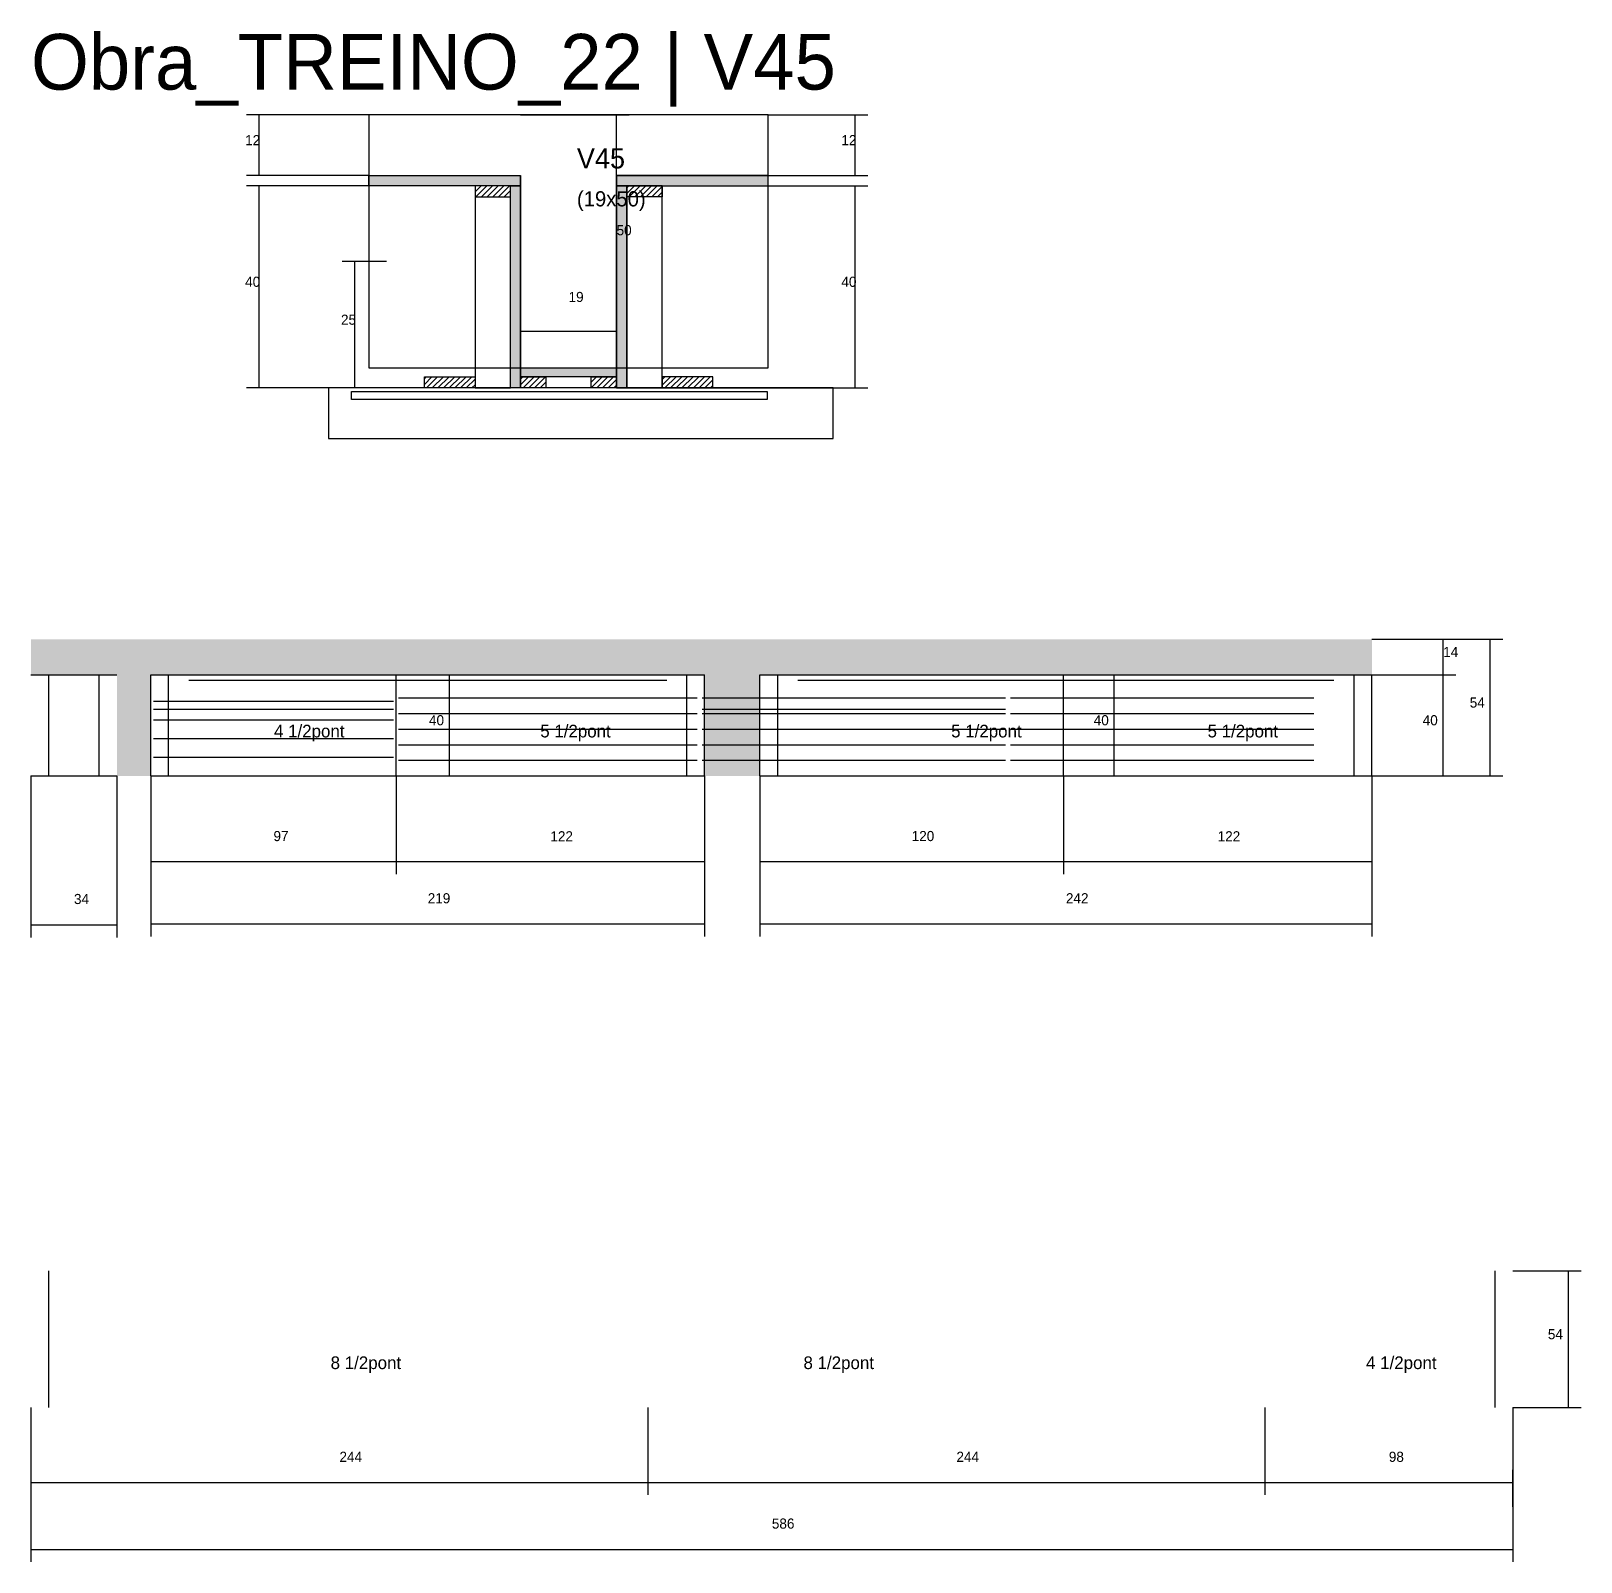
# Model space of a CAD drawing. Header units: metres. Extents: x -41 to 34800, y -36000 to 1848.
# Drawn here: x 23280 to 23893, y -25842 to -25237 of the extents above; entities that cross this region are included whole.
import ezdxf

# ---------------------------------------------------------------- set-up
doc = ezdxf.new("R2010")
doc.units = ezdxf.units.M
for name, color, linetype in [('CONCRETO', 251, 'Continuous'), ('COTA', 4, 'Continuous'), ('Cota Seção (2x)', 4, 'Continuous'), ('Hachura', 253, 'Continuous'), ('LABEL_ID', 3, 'Continuous'), ('Madeira', 126, 'Continuous'), ('NOMENCLATURA', 7, 'Continuous'), ('Painéis', 200, 'Continuous'), ('SARR_2.2x7', 40, 'Continuous'), ('SCO-___-LAJ', 4, 'Continuous'), ('Texto Seção', 7, 'Continuous')]:
    doc.layers.add(name, color=color, linetype=linetype)

msp = doc.modelspace()

# ---------------------------------------------------------------- texts
at = {"layer": 'COTA'}
for s, p in [('12', (23364.7, -25282)), ('12', (23600.5, -25282)), ('40', (23364.7, -25338)), ('40', (23600.5, -25338)), ('25', (23402.6, -25353)), ('14', (23838.5, -25484.4)), ('54', (23849, -25504.4)), ('40', (23437.4, -25511.4)), ('40', (23700.3, -25511.4)), ('40', (23830.4, -25511.4)), ('97', (23375.9, -25557.2)), ('122', (23485.4, -25557.3)), ('120', (23628.3, -25557.2)), ('122', (23749.3, -25557.3)), ('34', (23297, -25582.1)), ('219', (23436.9, -25581.8)), ('242', (23689.3, -25581.8)), ('54', (23879.9, -25754.2)), ('244', (23402, -25802.7)), ('244', (23646, -25802.7)), ('98', (23817, -25802.7)), ('586', (23573, -25829.1))]:
    msp.add_text(s, height=4, dxfattribs=at).set_placement(p)
at = {"layer": 'Cota Seção (2x)'}
for s, p in [('50', (23511.6, -25317.6)), ('19', (23492.6, -25344))]:
    msp.add_text(s, height=4, dxfattribs=at).set_placement(p)
at = {"layer": 'LABEL_ID'}
msp.add_text('Obra_TREINO_22 | V45', height=22, dxfattribs=at).set_placement((23280, -25260))
at = {"layer": 'NOMENCLATURA'}
for s, p in [('4 1/2pont', (23376.1, -25516.2)), ('5 1/2pont', (23481.4, -25516.2)), ('5 1/2pont', (23643.9, -25516.2)), ('5 1/2pont', (23745.3, -25516.2)), ('8 1/2pont', (23398.5, -25766)), ('8 1/2pont', (23585.5, -25766)), ('4 1/2pont', (23808, -25766))]:
    msp.add_text(s, height=5, dxfattribs=at).set_placement(p)
at = {"layer": 'Texto Seção'}
for s, height, p in [('V45', 8, (23495.9, -25291.2)), ('(19x50)', 6, (23495.9, -25306.2))]:
    msp.add_text(s, height=height, dxfattribs=at).set_placement(p)

# ---------------------------------------------------------------- hatches: boundary and pattern name
at = {"layer": 'COTA'}
h = msp.add_hatch(dxfattribs=at)
h.set_pattern_fill('AR-CONC', scale=0.03)
h.paths.add_polyline_path([(23568.3, -25491.4), (23810.3, -25491.4), (23810.3, -25477.4), (23280, -25477.4), (23280, -25491.4), (23314, -25491.4), (23314, -25531.4), (23327.4, -25531.4), (23327.4, -25491.4), (23546.4, -25491.4), (23546.4, -25531.4), (23568.3, -25531.4)])
at = {"layer": 'Hachura'}
h = msp.add_hatch(color=8, dxfattribs=at)
h.dxf.hatch_style = 1
h.paths.add_polyline_path([(23413.6, -25298), (23413.6, -25294), (23413.6, -25294), (23473.6, -25294), (23473.6, -25294), (23473.6, -25298), (23473.6, -25298), (23413.6, -25298)])
h = msp.add_hatch(dxfattribs=at)
h.set_pattern_fill('ANSI31', scale=0.5)
h.paths.add_polyline_path([(23455.6, -25298), (23455.6, -25302.4), (23455.6, -25302.4), (23469.6, -25302.4), (23469.6, -25302.4), (23469.6, -25298), (23469.6, -25298), (23455.6, -25298)])
h = msp.add_hatch(color=8, dxfattribs=at)
h.dxf.hatch_style = 1
h.paths.add_polyline_path([(23469.6, -25298), (23473.6, -25298), (23473.6, -25298), (23473.6, -25378), (23473.6, -25378), (23469.6, -25378), (23469.6, -25378), (23469.6, -25298)])
h = msp.add_hatch(color=8, dxfattribs=at)
h.dxf.hatch_style = 1
h.paths.add_polyline_path([(23571.6, -25298), (23571.6, -25294), (23571.6, -25294), (23511.6, -25294), (23511.6, -25294), (23511.6, -25298), (23511.6, -25298), (23571.6, -25298)])
h = msp.add_hatch(color=8, dxfattribs=at)
h.dxf.hatch_style = 1
h.paths.add_polyline_path([(23515.6, -25298), (23511.6, -25298), (23511.6, -25298), (23511.6, -25378), (23511.6, -25378), (23515.6, -25378), (23515.6, -25378), (23515.6, -25298)])
h = msp.add_hatch(dxfattribs=at)
h.set_pattern_fill('ANSI31', scale=0.5)
h.paths.add_polyline_path([(23529.6, -25298), (23529.6, -25302.4), (23529.6, -25302.4), (23515.6, -25302.4), (23515.6, -25302.4), (23515.6, -25298), (23515.6, -25298), (23529.6, -25298)])
h = msp.add_hatch(color=8, dxfattribs=at)
h.dxf.hatch_style = 1
h.paths.add_polyline_path([(23473.6, -25373.6), (23473.6, -25370), (23473.6, -25370), (23511.6, -25370), (23511.6, -25370), (23511.6, -25373.6), (23511.6, -25373.6), (23473.6, -25373.6)])
h = msp.add_hatch(dxfattribs=at)
h.set_pattern_fill('ANSI31', scale=0.5)
h.paths.add_polyline_path([(23435.6, -25378), (23435.6, -25373.6), (23435.6, -25373.6), (23455.6, -25373.6), (23455.6, -25373.6), (23455.6, -25378), (23455.6, -25378), (23435.6, -25378)])
h = msp.add_hatch(dxfattribs=at)
h.set_pattern_fill('ANSI31', scale=0.5)
h.paths.add_polyline_path([(23473.6, -25378), (23473.6, -25373.6), (23473.6, -25373.6), (23483.6, -25373.6), (23483.6, -25373.6), (23483.6, -25378), (23483.6, -25378), (23473.6, -25378)])
h = msp.add_hatch(dxfattribs=at)
h.set_pattern_fill('ANSI31', scale=0.5)
h.paths.add_polyline_path([(23501.6, -25378), (23501.6, -25373.6), (23501.6, -25373.6), (23511.6, -25373.6), (23511.6, -25373.6), (23511.6, -25378), (23511.6, -25378), (23501.6, -25378)])
h = msp.add_hatch(dxfattribs=at)
h.set_pattern_fill('ANSI31', scale=0.5)
h.paths.add_polyline_path([(23549.6, -25378), (23549.6, -25373.6), (23549.6, -25373.6), (23529.6, -25373.6), (23529.6, -25373.6), (23529.6, -25378), (23529.6, -25378), (23549.6, -25378)])

# ---------------------------------------------------------------- linework, layer by layer
at = {"layer": 'CONCRETO'}
for points in [[(23571.6, -25294), (23571.6, -25270), (23413.6, -25270), (23413.6, -25294), (23473.6, -25294), (23473.6, -25370), (23511.6, -25370), (23511.6, -25304), (23511.6, -25294)], [(23413.6, -25370), (23571.6, -25370), (23571.6, -25270), (23413.6, -25270)]]:
    msp.add_lwpolyline(points, close=True, dxfattribs=at)
at = {"layer": 'COTA'}
for p, q in [((23413.6, -25270), (23365.2, -25270)), ((23370.2, -25294), (23370.2, -25270)), ((23571.6, -25270), (23611, -25270)), ((23606, -25294), (23606, -25270)), ((23413.6, -25294), (23365.2, -25294)), ((23413.6, -25298), (23365.2, -25298)), ((23370.2, -25378), (23370.2, -25298)), ((23529.6, -25298), (23611, -25298)), ((23571.6, -25294), (23611, -25294)), ((23606, -25378), (23606, -25298)), ((23420.6, -25328), (23403.1, -25328)), ((23408.1, -25378), (23408.1, -25328)), ((23435.6, -25378), (23365.2, -25378)), ((23427.5, -25378), (23403.1, -25378)), ((23549.6, -25378), (23611, -25378)), ((23810.3, -25477.4), (23843.5, -25477.4)), ((23810.3, -25477.4), (23862.1, -25477.4)), ((23838.5, -25491.4), (23838.5, -25477.4)), ((23857.1, -25531.4), (23857.1, -25477.4)), ((23435.9, -25491.4), (23450.5, -25491.4)), ((23445.5, -25531.4), (23445.5, -25491.4)), ((23699.7, -25491.4), (23713.4, -25491.4)), ((23708.4, -25531.4), (23708.4, -25491.4)), ((23810.3, -25491.4), (23843.5, -25491.4)), ((23810.3, -25491.4), (23843.5, -25491.4)), ((23838.5, -25531.4), (23838.5, -25491.4)), ((23280, -25531.4), (23280, -25595.3)), ((23314, -25531.4), (23314, -25595.3)), ((23327.4, -25531.4), (23327.4, -25570.3)), ((23327.4, -25531.4), (23327.4, -25594.9)), ((23424.4, -25531.4), (23424.4, -25570.3)), ((23424.4, -25531.4), (23424.4, -25570.3)), ((23435.9, -25531.4), (23450.5, -25531.4)), ((23546.4, -25531.4), (23546.4, -25570.3)), ((23546.4, -25531.4), (23546.4, -25594.9)), ((23568.3, -25531.4), (23568.3, -25570.3)), ((23568.3, -25531.4), (23568.3, -25594.9)), ((23688.3, -25531.4), (23688.3, -25570.3)), ((23688.3, -25531.4), (23688.3, -25570.3)), ((23699.7, -25531.4), (23713.4, -25531.4)), ((23810.3, -25531.4), (23810.3, -25570.3)), ((23810.3, -25531.4), (23810.3, -25594.9)), ((23810.3, -25531.4), (23843.5, -25531.4)), ((23810.3, -25531.4), (23862.1, -25531.4)), ((23327.4, -25565.3), (23424.4, -25565.3)), ((23424.4, -25565.3), (23546.4, -25565.3)), ((23568.3, -25565.3), (23688.3, -25565.3)), ((23688.3, -25565.3), (23810.3, -25565.3)), ((23280, -25590.3), (23314, -25590.3)), ((23327.4, -25589.9), (23546.4, -25589.9)), ((23568.3, -25589.9), (23810.3, -25589.9)), ((23866, -25727.2), (23893, -25727.2)), ((23888, -25781.2), (23888, -25727.2)), ((23280, -25781.2), (23280, -25815.8)), ((23280, -25781.2), (23280, -25842.3)), ((23524, -25781.2), (23524, -25815.8)), ((23524, -25781.2), (23524, -25815.8)), ((23768, -25781.2), (23768, -25815.8)), ((23768, -25781.2), (23768, -25815.8)), ((23866, -25781.2), (23893, -25781.2)), ((23866, -25781.2), (23866, -25842.3)), ((23866, -25820.5), (23866, -25805.8)), ((23280, -25810.8), (23524, -25810.8)), ((23524, -25810.8), (23768, -25810.8)), ((23768, -25810.8), (23866, -25810.8)), ((23280, -25837.3), (23866, -25837.3))]:
    msp.add_line(p, q, dxfattribs=at)
at = {"layer": 'Cota Seção (2x)'}
for p, q in [((23473.6, -25270), (23516.6, -25270)), ((23511.6, -25370), (23511.6, -25270)), ((23473.6, -25370), (23473.6, -25350.5)), ((23511.6, -25370), (23511.6, -25350.5)), ((23473.6, -25355.5), (23511.6, -25355.5)), ((23473.6, -25370), (23516.6, -25370))]:
    msp.add_line(p, q, dxfattribs=at)
at = {"layer": 'Madeira'}
for points in [[(23455.6, -25298), (23455.6, -25302.4), (23469.6, -25302.4), (23469.6, -25298)], [(23455.6, -25378), (23469.6, -25378), (23469.6, -25298), (23455.6, -25298)], [(23529.6, -25298), (23529.6, -25302.4), (23515.6, -25302.4), (23515.6, -25298)], [(23529.6, -25298), (23515.6, -25298), (23515.6, -25378), (23529.6, -25378)], [(23397.7, -25398), (23597.3, -25398), (23597.3, -25378), (23397.7, -25378)], [(23435.6, -25378), (23435.6, -25373.6), (23455.6, -25373.6), (23455.6, -25378)], [(23473.6, -25378), (23473.6, -25373.6), (23483.6, -25373.6), (23483.6, -25378)], [(23501.6, -25378), (23501.6, -25373.6), (23511.6, -25373.6), (23511.6, -25378)], [(23549.6, -25378), (23549.6, -25373.6), (23529.6, -25373.6), (23529.6, -25378)]]:
    msp.add_lwpolyline(points, close=True, dxfattribs=at)
at = {"layer": 'Painéis'}
for p, q in [((23413.6, -25294), (23473.6, -25294)), ((23413.6, -25298), (23413.6, -25294)), ((23473.6, -25298), (23473.6, -25294)), ((23473.6, -25378), (23473.6, -25298)), ((23511.6, -25294), (23571.6, -25294)), ((23511.6, -25298), (23511.6, -25294)), ((23511.6, -25378), (23511.6, -25298)), ((23571.6, -25298), (23571.6, -25294)), ((23473.6, -25370), (23511.6, -25370)), ((23473.6, -25373.6), (23473.6, -25370)), ((23511.6, -25373.6), (23511.6, -25370)), ((23280, -25491.4), (23314, -25491.4)), ((23327.4, -25491.4), (23546.4, -25491.4)), ((23327.4, -25531.4), (23327.4, -25491.4)), ((23424.4, -25531.4), (23424.4, -25491.4)), ((23546.4, -25531.4), (23546.4, -25491.4)), ((23568.3, -25491.4), (23810.3, -25491.4)), ((23568.3, -25531.4), (23568.3, -25491.4)), ((23688.3, -25531.4), (23688.3, -25491.4)), ((23810.3, -25531.4), (23810.3, -25491.4)), ((23280, -25531.4), (23314, -25531.4)), ((23327.4, -25531.4), (23546.4, -25531.4)), ((23568.3, -25531.4), (23810.3, -25531.4))]:
    msp.add_line(p, q, dxfattribs=at)
for points in [[(23413.6, -25298), (23413.6, -25294), (23473.6, -25294), (23473.6, -25298)], [(23469.6, -25298), (23473.6, -25298), (23473.6, -25378), (23469.6, -25378)], [(23571.6, -25298), (23571.6, -25294), (23511.6, -25294), (23511.6, -25298)], [(23515.6, -25298), (23511.6, -25298), (23511.6, -25378), (23515.6, -25378)], [(23473.6, -25373.6), (23473.6, -25370), (23511.6, -25370), (23511.6, -25373.6)]]:
    msp.add_lwpolyline(points, close=True, dxfattribs=at)
at = {"layer": 'SARR_2.2x7'}
for p, q in [((23287, -25531.4), (23287, -25491.4)), ((23307, -25531.4), (23307, -25491.4)), ((23334.4, -25531.4), (23334.4, -25491.4)), ((23342.4, -25493.6), (23424.4, -25493.6)), ((23424.4, -25493.6), (23531.4, -25493.6)), ((23539.4, -25531.4), (23539.4, -25491.4)), ((23575.3, -25531.4), (23575.3, -25491.4)), ((23583.3, -25493.6), (23688.3, -25493.6)), ((23688.3, -25493.6), (23795.3, -25493.6)), ((23803.3, -25531.4), (23803.3, -25491.4)), ((23425.4, -25500.57), (23543.4, -25500.57)), ((23545.4, -25500.57), (23665.4, -25500.57)), ((23667.4, -25500.57), (23787.4, -25500.57)), ((23328.4, -25501.8), (23423.4, -25501.8)), ((23328.4, -25505.02), (23423.4, -25505.02)), ((23425.4, -25506.73), (23543.4, -25506.73)), ((23545.4, -25505.02), (23665.4, -25505.02)), ((23545.4, -25506.73), (23665.4, -25506.73)), ((23667.4, -25506.73), (23787.4, -25506.73)), ((23328.4, -25509.2), (23423.4, -25509.2)), ((23425.4, -25512.9), (23543.4, -25512.9)), ((23545.4, -25512.9), (23665.4, -25512.9)), ((23667.4, -25512.9), (23787.4, -25512.9)), ((23328.4, -25516.6), (23423.4, -25516.6)), ((23425.4, -25519.07), (23543.4, -25519.07)), ((23545.4, -25519.07), (23665.4, -25519.07)), ((23667.4, -25519.07), (23787.4, -25519.07)), ((23328.4, -25524), (23423.4, -25524)), ((23425.4, -25525.23), (23543.4, -25525.23)), ((23545.4, -25525.23), (23665.4, -25525.23)), ((23667.4, -25525.23), (23787.4, -25525.23)), ((23287, -25781.2), (23287, -25727.2)), ((23859, -25781.2), (23859, -25727.2))]:
    msp.add_line(p, q, dxfattribs=at)
at = {"layer": 'SCO-___-LAJ'}
msp.add_lwpolyline([(23406.7, -25379.4), (23571.2, -25379.4), (23571.2, -25382.6), (23406.7, -25382.6)], close=True, dxfattribs=at)

msp.set_redraw_order([(e.dxf.handle, doc.entitydb.next_handle()) for e in msp.query("TEXT MTEXT ATTDEF DIMENSION ARC_DIMENSION")])  # texts and dimensions are drawn at this point

doc.saveas('drawing.dxf')
